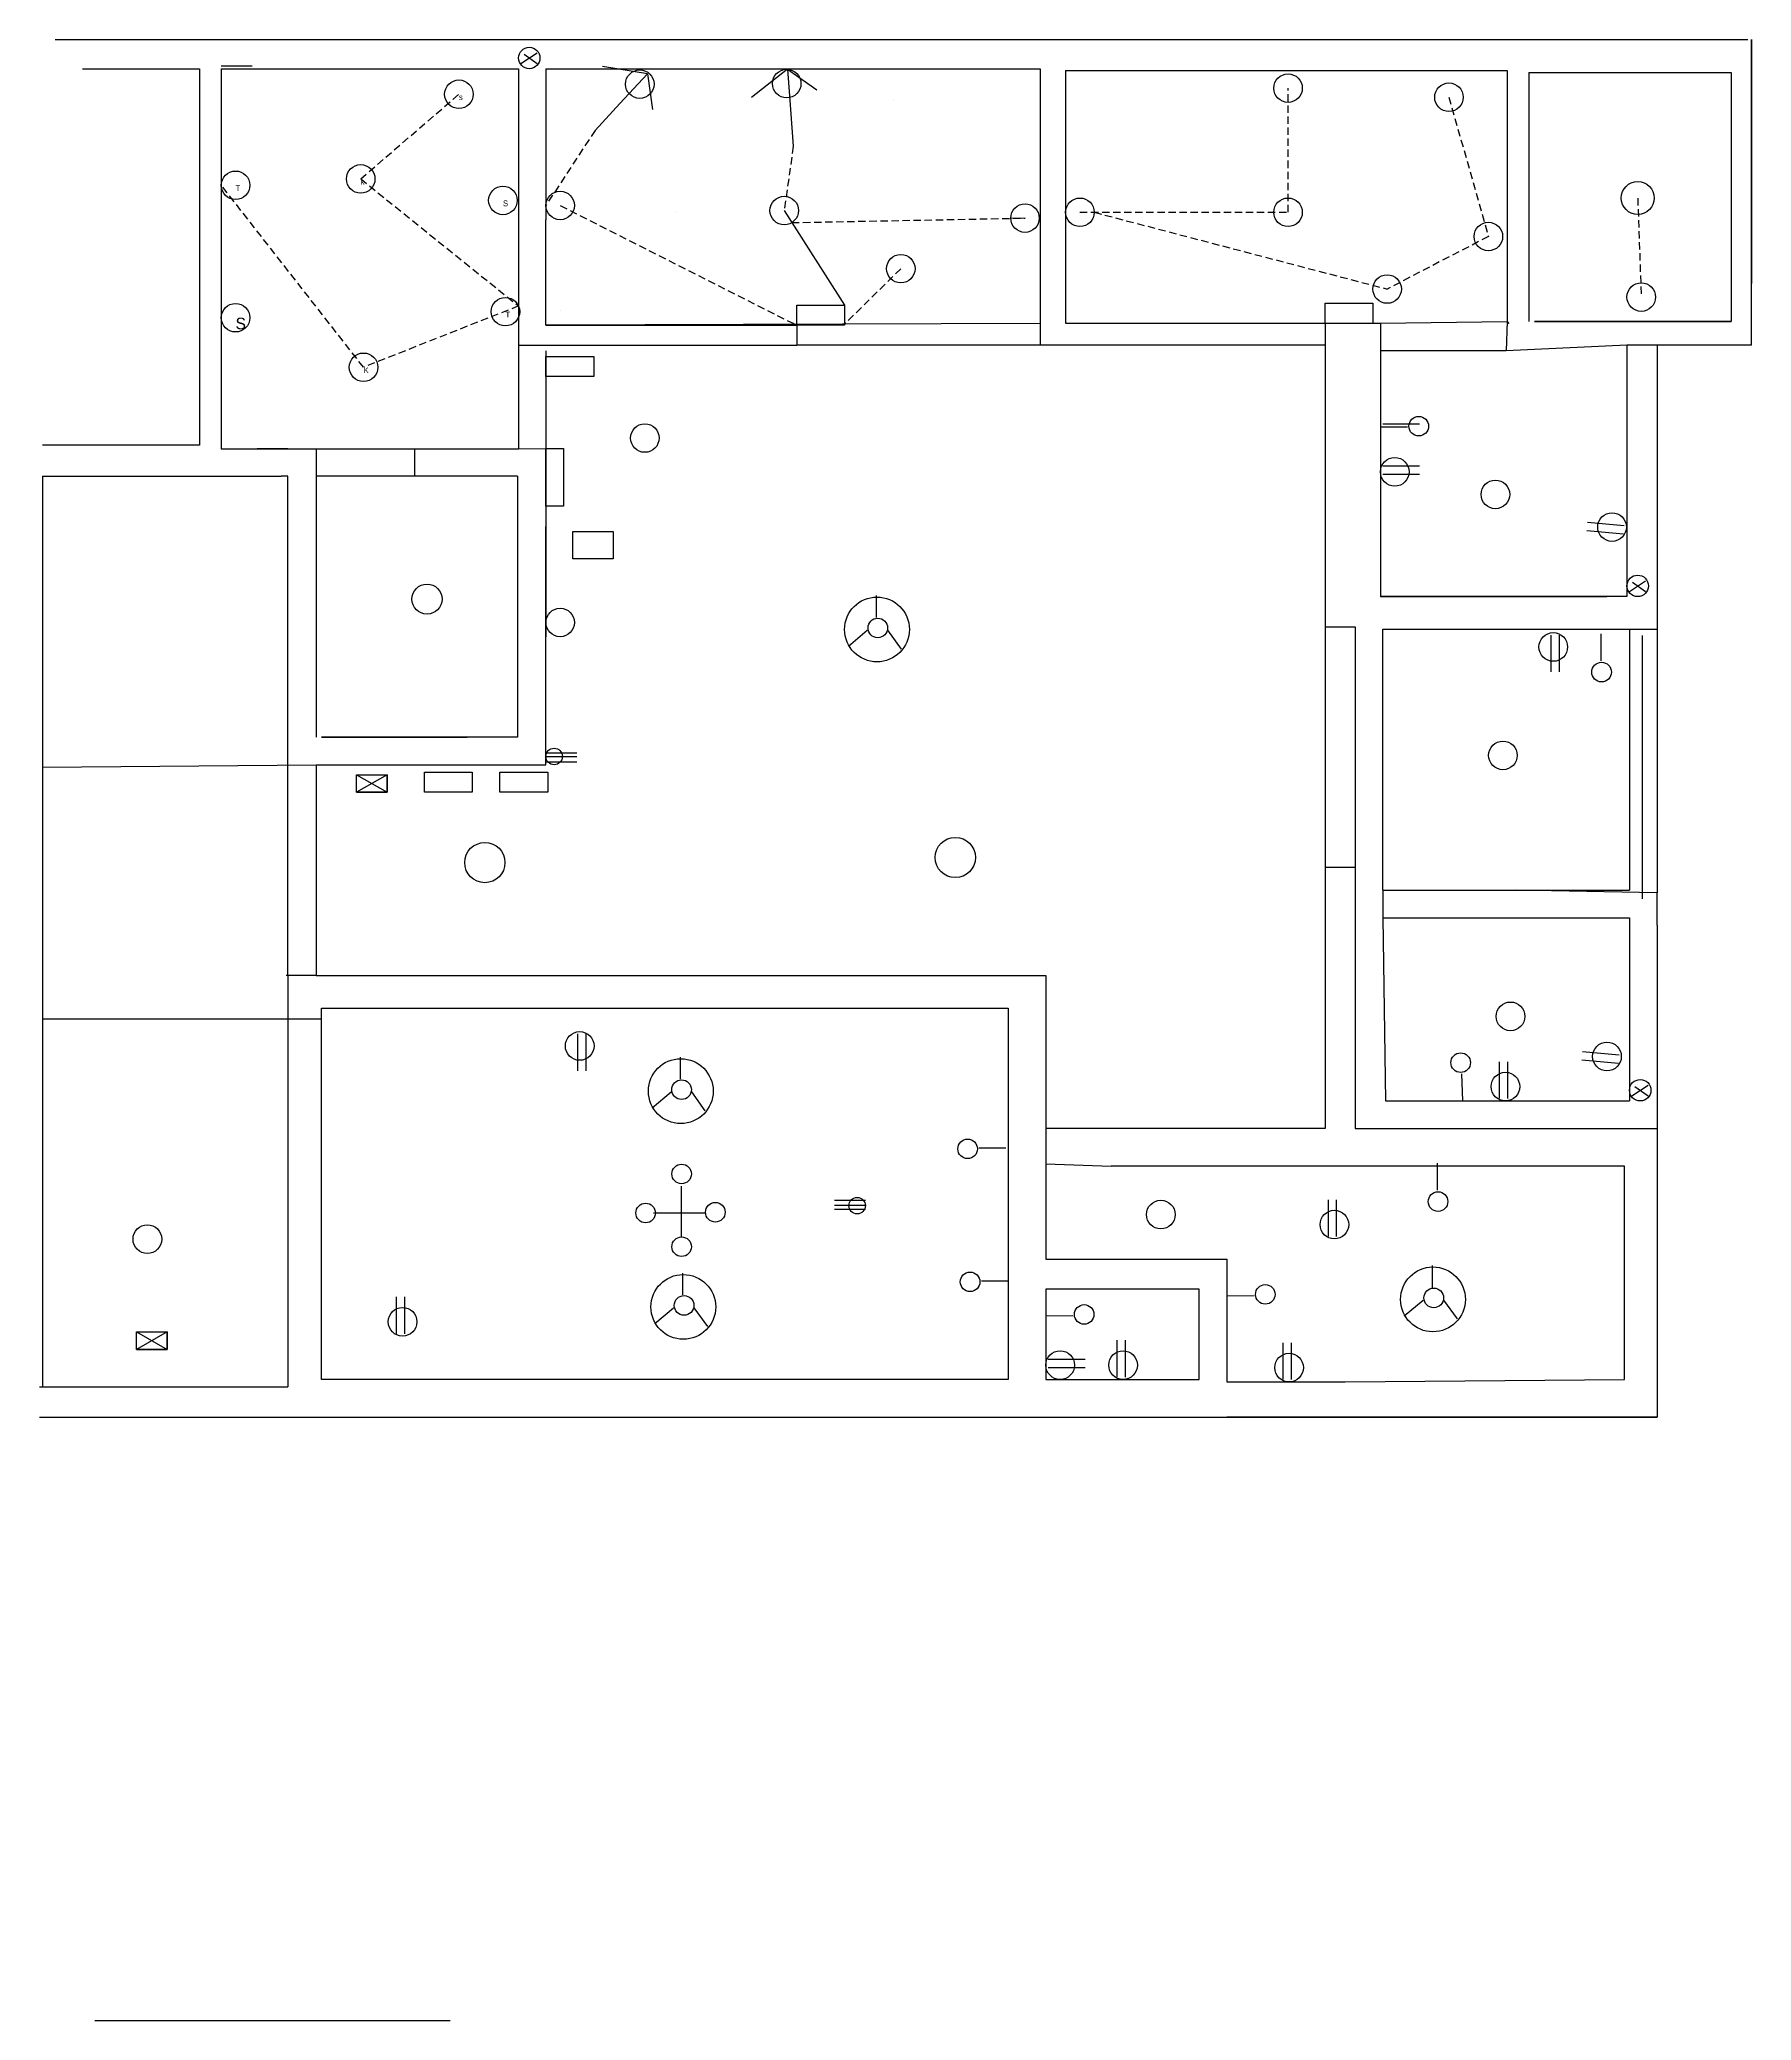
# Model space of a CAD drawing. Header units: millimetres. Extents: x -249 to 1069, y -554 to 403.
# Drawn here: x -249 to 488, y -554 to 299 of the extents above; entities that cross this region are included whole.
import ezdxf

# ---------------------------------------------------------------- set-up
doc = ezdxf.new("R2010")
doc.units = ezdxf.units.MM
doc.linetypes.add('HIDDEN2', pattern=[4.7625, 3.175, -1.5875])

msp = doc.modelspace()

# ---------------------------------------------------------------- linework, layer by layer
for p, q in [((-242.72, 298.85), (-200.31, 298.85)), ((-200.31, 298.85), (-141.42, 298.85)), ((-141.42, 298.85), (486.03, 298.85)), ((487.6, 167.29), (487.6, 298.85)), ((487.6, 298.85), (487.6, 298.85)), ((487.6, 298.85), (487.6, 240.12)), ((-42.2, 288.57), (-35.27, 293.18)), ((-40.88, 292.52), (-35.27, 288.57)), ((-230.94, 286.32), (-180.68, 286.32)), ((-180.68, 286.32), (-180.68, 124.23)), ((-171.26, 287.59), (-157.98, 287.59)), ((-171.26, 286.32), (-43.26, 286.32)), ((-171.26, 286.32), (-171.26, 230.01)), ((-43.26, 286.32), (-43.26, 167.29)), ((-31.48, 286.32), (-9.69, 286.32)), ((-31.48, 286.32), (-31.48, 221.3)), ((-9.69, 286.32), (11.61, 286.32)), ((12.26, 284.14), (-7.15, 287.28)), ((12.26, 284.14), (0.43, 271.37)), ((11.61, 286.32), (71.46, 286.32)), ((12.26, 284.14), (14.41, 268.8)), ((12.26, 284.14), (12.26, 284.14)), ((72.5, 286.1), (57.02, 273.99)), ((71.46, 286.32), (181.34, 286.32)), ((72.5, 286.1), (73.84, 268.74)), ((72.5, 286.1), (85.22, 277.26)), ((72.5, 286.1), (72.5, 286.1)), ((181.34, 286.32), (181.34, 176.69)), ((192.33, 285.54), (382.37, 285.54)), ((192.33, 285.54), (192.33, 218.38)), ((382.37, 285.54), (382.37, 177.47)), ((391.79, 284.76), (478.96, 284.76)), ((391.79, 284.76), (391.79, 177.47)), ((478.96, 284.76), (478.96, 177.47)), ((118.22, 273.19), (118.22, 273.19)), ((0.43, 271.37), (-10.3, 259.79)), ((73.84, 268.74), (75.05, 253.01)), ((487.6, 240.12), (487.6, 193.92)), ((-171.26, 230.01), (-171.26, 160.36)), ((24.64, 224.61), (24.64, 224.61)), ((71.15, 225.27), (97.14, 184.55)), ((174.83, 222.01), (168.69, 221.89)), ((-31.48, 175.91), (-31.48, 221.3)), ((192.33, 218.38), (192.33, 176.73)), ((-25.33, 182.05), (-25.33, 182.05)), ((-171.26, 173), (-171.26, 122.66)), ((181.34, 176.69), (-31.48, 175.91)), ((-31.48, 175.91), (76.56, 175.91)), ((76.56, 175.91), (76.56, 167.29)), ((181.34, 176.69), (181.34, 176.69)), ((181.34, 176.69), (181.34, 176.69)), ((181.34, 176.69), (181.34, 167.29)), ((192.33, 176.73), (327.86, 176.73)), ((304.03, 176.69), (304.03, 46.12)), ((327.86, 176.73), (382.37, 177.47)), ((327.86, 176.73), (327.86, 164.94)), ((382.37, 177.47), (382.02, 164.94)), ((383.16, 176.69), (382.37, 177.47)), ((382.37, 177.47), (383.16, 176.69)), ((478.96, 177.47), (394.15, 177.47)), ((394.15, 177.47), (478.96, 177.47)), ((394.15, 177.47), (394.15, 177.47)), ((-43.26, 167.29), (-43.26, 122.66)), ((-43.26, 167.29), (-43.26, 122.66)), ((-43.26, 167.29), (76.56, 167.29)), ((-31.48, 164.94), (-31.48, 122.81)), ((-31.48, 164.94), (-31.48, 164.94)), ((181.34, 167.29), (76.56, 167.29)), ((191.38, 167.29), (181.34, 167.29)), ((245.54, 167.29), (191.38, 167.29)), ((191.38, 167.29), (191.38, 167.29)), ((191.38, 167.29), (191.38, 167.29)), ((304.03, 167.29), (245.54, 167.29)), ((382.02, 164.94), (327.86, 164.94)), ((327.86, 164.94), (327.86, 128.21)), ((434.02, 167.29), (382.02, 164.94)), ((382.02, 164.94), (382.02, 164.94)), ((382.02, 164.94), (382.02, 164.94)), ((447.02, 167.29), (434.02, 167.29)), ((434.02, 167.29), (434.02, 80.69)), ((487.6, 167.29), (447.02, 167.29)), ((447.02, 167.29), (447.02, 46.12)), ((327.86, 132.11), (339.53, 132.11)), ((327.86, 128.21), (327.86, 106.61)), ((328.87, 133.41), (344.74, 133.41)), ((-180.68, 124.23), (-248.22, 124.23)), ((-171.26, 122.66), (-142.58, 122.66)), ((-142.58, 122.66), (-155.76, 122.66)), ((-142.58, 122.66), (-142.58, 122.66)), ((-142.58, 122.66), (-130.42, 122.66)), ((-130.42, 122.66), (-130.42, 122.66)), ((-130.42, 122.66), (-130.42, 110.93)), ((-130.42, 122.66), (-130.42, 110.93)), ((-130.42, 122.66), (-88.08, 122.66)), ((-88.08, 122.66), (-43.26, 122.66)), ((-88.08, 122.66), (-88.08, 110.93)), ((-43.26, 122.66), (-31.48, 122.81)), ((-43.26, 122.66), (-43.26, 122.66)), ((-43.26, 122.66), (-43.26, 122.66)), ((-31.48, 122.81), (-31.48, 97.97)), ((-248.22, 110.93), (-145.49, 110.93)), ((-248.22, 110.93), (-248.22, 110.93)), ((-248.22, 110.93), (-248.22, -14.37)), ((-142.58, 110.93), (-145.49, 110.93)), ((-142.58, -104.02), (-142.58, 110.93)), ((-130.42, 110.93), (-130.42, -1.41)), ((-93.5, 110.93), (-130.42, 110.93)), ((-43.67, 110.93), (-93.5, 110.93)), ((-43.67, 110.93), (-43.67, 110.93)), ((-43.67, 110.93), (-43.67, -1.41)), ((328.87, 115.38), (344.74, 115.38)), ((328.87, 111.81), (344.74, 111.81)), ((327.86, 106.61), (327.86, 59.08)), ((-31.48, 97.97), (-31.48, 77.45)), ((-31.48, 77.45), (-31.48, 89.33)), ((-31.48, 77.45), (-31.48, 89.33)), ((-19.84, 75.29), (-19.84, 87.17)), ((-19.84, 87.17), (-14.43, 87.17)), ((-14.43, 87.17), (-2.51, 87.17)), ((-2.51, 87.17), (-2.51, 75.29)), ((432.49, 85.96), (416.69, 87.4)), ((432.82, 89.52), (417.01, 90.96)), ((447.02, 92.57), (447.02, -20.85)), ((-31.48, 77.45), (-31.48, 41.8)), ((-31.48, -13.29), (-31.48, 77.45)), ((434.02, 80.69), (434.02, 59.08)), ((-2.51, 75.29), (-19.84, 75.29)), ((435.07, 61.33), (442, 65.94)), ((436.39, 65.29), (442, 61.33)), ((110.79, 59.51), (110.79, 50.11)), ((327.86, 59.08), (425.35, 59.08)), ((434.02, 59.08), (327.86, 59.08)), ((98.77, 37.8), (106.89, 44.6)), ((115.66, 44.6), (121.51, 36.51)), ((304.03, 46.12), (304.03, 46.12)), ((304.03, 46.12), (317.03, 46.12)), ((304.03, 46.12), (304.03, -67.29)), ((317.03, 46.12), (317.03, -57.57)), ((328.95, -67.29), (328.95, 45.04)), ((328.95, 45.04), (328.95, 45.04)), ((328.95, 45.04), (397.19, 45.04)), ((397.19, 45.04), (421.02, 45.04)), ((421.02, 45.04), (435.1, 45.04)), ((422.75, 43.09), (422.75, 31.43)), ((435.1, 45.04), (435.1, -67.29)), ((435.1, 45.04), (447.02, 45.04)), ((447.02, 46.12), (447.02, 46.12)), ((447.02, 46.12), (447.02, 46.12)), ((447.02, 46.12), (447.02, -67.29)), ((447.02, 45.04), (447.02, -68.37)), ((447.02, 45.04), (447.02, -68.37)), ((401.3, 42.55), (401.3, 26.68)), ((404.88, 42.55), (404.88, 26.68)), ((440.52, 42.34), (440.52, -71.08)), ((-43.67, -1.41), (-128.16, -1.41)), ((-128.16, -1.41), (-128.16, -1.41)), ((-128.16, -1.41), (-65.34, -1.41)), ((-31.48, -8.12), (-18.19, -8.12)), ((-31.48, -8.12), (-18.19, -8.12)), ((-248.22, -14.37), (-130.42, -13.29)), ((-248.22, -14.37), (-248.22, -122.65)), ((-145.49, -13.29), (-145.49, -13.29)), ((-130.42, -13.29), (-130.42, -104.02)), ((-130.42, -13.29), (-105.42, -13.29)), ((-105.42, -13.29), (-105.42, -13.29)), ((-105.42, -13.29), (-70.75, -13.29)), ((-70.75, -13.29), (-44.76, -13.29)), ((-44.76, -13.29), (-31.48, -13.29)), ((-31.48, -9.74), (-18.19, -9.74)), ((-31.48, -12.02), (-18.19, -12.02)), ((-31.48, -12.02), (-18.19, -12.02)), ((-113, -17.58), (-99.8, -25.17)), ((-99.8, -17.58), (-113, -25.17)), ((-113, -17.58), (-99.8, -17.58)), ((-113, -25.17), (-99.8, -25.17)), ((-99.8, -25.17), (-99.8, -17.58)), ((317.03, -57.57), (304.03, -57.57)), ((317.03, -57.57), (317.03, -169.91)), ((304.03, -67.29), (304.03, -169.91)), ((304.03, -67.29), (304.03, -67.29)), ((328.95, -67.29), (340.86, -67.29)), ((328.95, -67.29), (328.95, -79.18)), ((340.86, -67.29), (386.36, -67.29)), ((340.86, -67.29), (386.36, -67.29)), ((386.36, -67.29), (435.1, -67.29)), ((447.02, -68.37), (386.36, -67.29)), ((447.02, -82.42), (447.02, -68.37)), ((328.95, -79.18), (386.36, -79.18)), ((328.95, -79.18), (330.03, -158.03)), ((386.36, -79.18), (435.1, -79.18)), ((435.1, -79.18), (435.1, -158.03)), ((447.02, -82.42), (447.02, -169.91)), ((-130.42, -104.02), (-143.33, -104.02)), ((-142.58, -104.02), (-142.58, -149.69)), ((-130.42, -104.02), (183.8, -104.02)), ((183.8, -104.02), (183.8, -185.03)), ((-128.16, -118.06), (167.55, -118.06)), ((-128.16, -277.92), (-128.16, -118.06)), ((-128.16, -118.06), (-128.16, -118.06)), ((167.55, -118.06), (167.55, -277.92)), ((-248.22, -122.65), (-128.16, -122.65)), ((-248.22, -122.65), (-248.22, -152.54)), ((-17.9, -129.19), (-17.9, -145.07)), ((-14.32, -129.19), (-14.32, -145.07)), ((-248.22, -141.15), (-248.22, -152.54)), ((26.3, -139.24), (26.3, -148.64)), ((379.1, -157.02), (379.1, -141.15)), ((382.67, -157.02), (382.67, -141.15)), ((430.33, -141.95), (414.52, -140.51)), ((430.65, -138.39), (414.84, -136.95)), ((-248.22, -152.54), (-248.22, -169.61)), ((-142.58, -149.69), (-142.58, -165.34)), ((-142.58, -149.69), (-142.58, -149.69)), ((363.39, -158.03), (362.93, -146.37)), ((436.16, -155.78), (443.09, -151.17)), ((437.48, -151.82), (443.09, -155.78)), ((14.28, -160.95), (22.4, -154.14)), ((31.17, -154.14), (37.02, -162.24)), ((330.03, -158.03), (358.19, -158.03)), ((358.19, -158.03), (375.53, -158.03)), ((375.53, -158.03), (435.1, -158.03)), ((-248.22, -169.61), (-248.22, -169.61)), ((-248.22, -169.61), (-248.22, -200.92)), ((-142.58, -165.34), (-142.58, -186.69)), ((304.03, -169.91), (183.8, -169.91)), ((183.8, -169.91), (183.8, -185.03)), ((317.03, -169.91), (447.02, -169.91)), ((317.03, -169.91), (317.03, -169.91)), ((447.02, -169.91), (447.02, -294.13)), ((166.62, -178.32), (154.96, -178.32)), ((-142.58, -186.69), (-142.58, -222.26)), ((183.8, -185.03), (211.96, -186.11)), ((183.8, -185.03), (183.8, -200.15)), ((432.94, -186.11), (211.96, -186.11)), ((211.96, -186.11), (211.96, -186.11)), ((352.34, -184.82), (352.34, -196.48)), ((432.94, -277.92), (432.94, -186.11)), ((26.7, -194.66), (26.7, -216.75)), ((-248.22, -200.92), (-248.22, -200.92)), ((-248.22, -200.92), (-248.22, -281.16)), ((106.09, -200.81), (92.81, -200.81)), ((106.09, -200.81), (92.81, -200.81)), ((106.09, -203.09), (92.81, -203.09)), ((183.8, -200.15), (183.8, -200.15)), ((183.8, -200.15), (183.8, -226.08)), ((305.44, -216.43), (305.44, -200.56)), ((309.01, -216.43), (309.01, -200.56)), ((14.83, -206.2), (37.26, -206.2)), ((106.09, -204.71), (92.81, -204.71)), ((106.09, -204.71), (92.81, -204.71)), ((-142.58, -222.26), (-142.58, -222.26)), ((-142.58, -222.26), (-142.58, -281.16)), ((183.8, -226.08), (261.79, -226.08)), ((261.79, -226.08), (261.79, -245.52)), ((350.17, -228.89), (350.17, -238.29)), ((27.38, -232.14), (27.38, -241.53)), ((167.7, -235.57), (156.04, -235.57)), ((-95.8, -258.25), (-95.8, -242.38)), ((-92.22, -258.25), (-92.22, -242.38)), ((15.36, -253.84), (23.48, -247.04)), ((32.25, -247.04), (38.1, -255.13)), ((249.87, -239.04), (183.8, -239.04)), ((183.8, -239.04), (183.8, -254.16)), ((249.87, -277.92), (249.87, -239.04)), ((261.79, -241.95), (273.45, -241.72)), ((261.79, -245.52), (261.79, -279)), ((338.15, -250.6), (346.28, -243.8)), ((355.05, -243.8), (360.89, -251.89)), ((183.8, -250.59), (195.46, -250.36)), ((183.8, -254.16), (183.8, -277.92)), ((-207.82, -257.37), (-194.62, -264.95)), ((-194.62, -257.37), (-207.82, -264.95)), ((-207.82, -257.37), (-194.62, -257.37)), ((-194.62, -264.95), (-194.62, -257.37)), ((214.45, -276.92), (214.45, -261.04)), ((218.03, -276.92), (218.03, -261.04)), ((285.94, -278), (285.94, -262.12)), ((289.52, -278), (289.52, -262.12)), ((-207.82, -264.95), (-194.62, -264.95)), ((184.81, -269.15), (200.68, -269.15)), ((184.81, -272.73), (200.68, -272.73)), ((-249.48, -281.16), (-202.12, -281.16)), ((-202.12, -281.16), (-142.58, -281.16)), ((167.55, -277.92), (-128.16, -277.92)), ((183.8, -277.92), (210.88, -277.92)), ((183.8, -277.92), (183.8, -277.92)), ((210.88, -277.92), (249.87, -277.92)), ((261.79, -279), (282.37, -279)), ((282.37, -279), (312.7, -279)), ((312.7, -279), (432.94, -277.92)), ((-249.48, -294.13), (447.02, -294.13)), ((447.02, -294.13), (261.79, -294.13)), ((261.79, -294.13), (409.1, -294.13)), ((261.79, -294.13), (261.79, -294.13)), ((261.79, -294.13), (409.1, -294.13)), ((409.1, -294.13), (409.1, -294.13)), ((447.02, -294.13), (447.02, -294.13)), ((-225.63, -553.82), (-72.65, -553.82))]:
    msp.add_line(p, q)
at = {"linetype": 'HIDDEN2'}
for p, q in [((-111.21, 238.9), (-68.93, 275.33)), ((288.08, 224.52), (288.08, 277.96)), ((357.36, 274.05), (374.35, 214.09)), ((-10.3, 259.79), (-31.48, 227.45)), ((75.05, 253.01), (71.15, 225.27)), ((-111.21, 238.9), (-43.26, 184.18)), ((-110, 157.8), (-171.26, 236.16)), ((438.66, 230.67), (440.16, 188.02)), ((-25.33, 227.45), (76.56, 175.91)), ((74.46, 220.09), (174.83, 222.01)), ((198.47, 224.52), (288.08, 224.52)), ((204.62, 224.52), (330.76, 191.47)), ((374.35, 214.09), (330.76, 191.47)), ((121.35, 200.24), (97.14, 176.38)), ((-43.26, 184.18), (-110, 157.8))]:
    msp.add_line(p, q, dxfattribs=at)
for points in [[(76.56, 184.55), (97.14, 184.55), (97.14, 175.91), (76.56, 175.91)], [(304.03, 185.33), (324.62, 185.33), (324.62, 176.69), (304.03, 176.69)], [(-31.48, 162.47), (-10.9, 162.47), (-10.9, 153.83), (-31.48, 153.83)], [(-31.48, 122.81), (-23.89, 122.81), (-23.89, 97.97), (-31.48, 97.97)], [(-83.75, -16.53), (-63.17, -16.53), (-63.17, -25.17), (-83.75, -25.17)], [(-51.26, -16.53), (-30.68, -16.53), (-30.68, -25.17), (-51.26, -25.17)], [(-113, -17.58), (-99.8, -17.58), (-99.8, -25.17), (-113, -25.17)], [(-207.82, -257.37), (-194.62, -257.37), (-194.62, -264.95), (-207.82, -264.95)]]:
    msp.add_lwpolyline(points, close=True)
for centre, radius in [((-38.64, 290.94), 4.62), ((-68.93, 275.33), 6.14), ((8.95, 279.68), 6.14), ((72.22, 279.94), 6.14), ((288.08, 277.96), 6.14), ((357.36, 274.05), 6.14), ((-165.11, 236.15), 6.14), ((-111.21, 238.9), 6.14), ((-49.98, 229.62), 6.14), ((-25.33, 227.45), 6.14), ((71.15, 225.27), 6.14), ((198.47, 224.52), 6.14), ((288.08, 224.52), 6.14), ((438.66, 230.67), 7.1), ((174.83, 222.01), 6.14), ((374.35, 214.09), 6.14), ((121.35, 200.24), 6.14), ((330.76, 191.47), 6.14), ((-48.89, 181.74), 6.14), ((440.16, 188.02), 6.14), ((-165.11, 179.14), 6.14), ((-165.11, 179.14), 6.14), ((-165.11, 179.14), 6.14), ((-165.11, 179.14), 6.14), ((-110, 157.8), 6.14), ((344.37, 132.44), 4.22), ((11.13, 127.33), 6.14), ((334.04, 112.78), 6.17), ((377.36, 103.06), 6.17), ((427.59, 89.02), 6.17), ((438.64, 63.7), 4.62), ((-82.67, 58), 6.48), ((-25.33, 47.94), 6.14), ((111.09, 44.95), 13.95), ((111.44, 45.59), 4.22), ((402.28, 37.39), 6.17), ((423.08, 26.58), 4.22), ((-27.93, -9.74), 3.55), ((380.61, -9.28), 6.17), ((-57.76, -55.41), 8.67), ((144.8, -53.23), 8.67), ((383.86, -121.61), 6.17), ((-16.92, -134.36), 6.17), ((425.42, -138.89), 6.17), ((26.6, -153.8), 13.95), ((362.42, -141.54), 4.22), ((26.95, -153.16), 4.22), ((381.7, -151.85), 6.17), ((439.72, -153.41), 4.62), ((150.11, -178.65), 4.22), ((26.97, -189.45), 4.22), ((11.46, -206.26), 4.22), ((41.49, -205.93), 4.22), ((102.55, -203.09), 3.55), ((233.3, -206.94), 6.17), ((352.67, -201.33), 4.22), ((-203.08, -217.51), 6.17), ((308.04, -211.26), 6.17), ((26.97, -220.77), 4.22), ((350.48, -243.45), 13.95), ((27.68, -246.69), 13.95), ((151.19, -235.9), 4.22), ((278.29, -241.3), 4.22), ((350.82, -242.81), 4.22), ((-93.2, -253.09), 6.17), ((28.03, -246.05), 4.22), ((200.3, -249.94), 4.22), ((189.97, -271.75), 6.17), ((217.05, -271.75), 6.17), ((288.54, -272.83), 6.17)]:
    msp.add_circle(centre, radius)

# ---------------------------------------------------------------- texts
at = {"attachment_point": 1}
for s, insert, char_height in [('s', (-68.93, 275.33), 2.5), ('k', (-111.21, 238.9), 2.5), ('T', (-165.11, 236.15), 2.5), ('S', (-49.98, 229.62), 2.5), ('S', (-165.11, 179.14), 5), ('T', (-48.89, 181.74), 2.5), ('K', (-110, 157.8), 2.5)]:
    msp.add_mtext(s, dxfattribs=dict(at, insert=insert, char_height=char_height))

doc.saveas('drawing.dxf')
